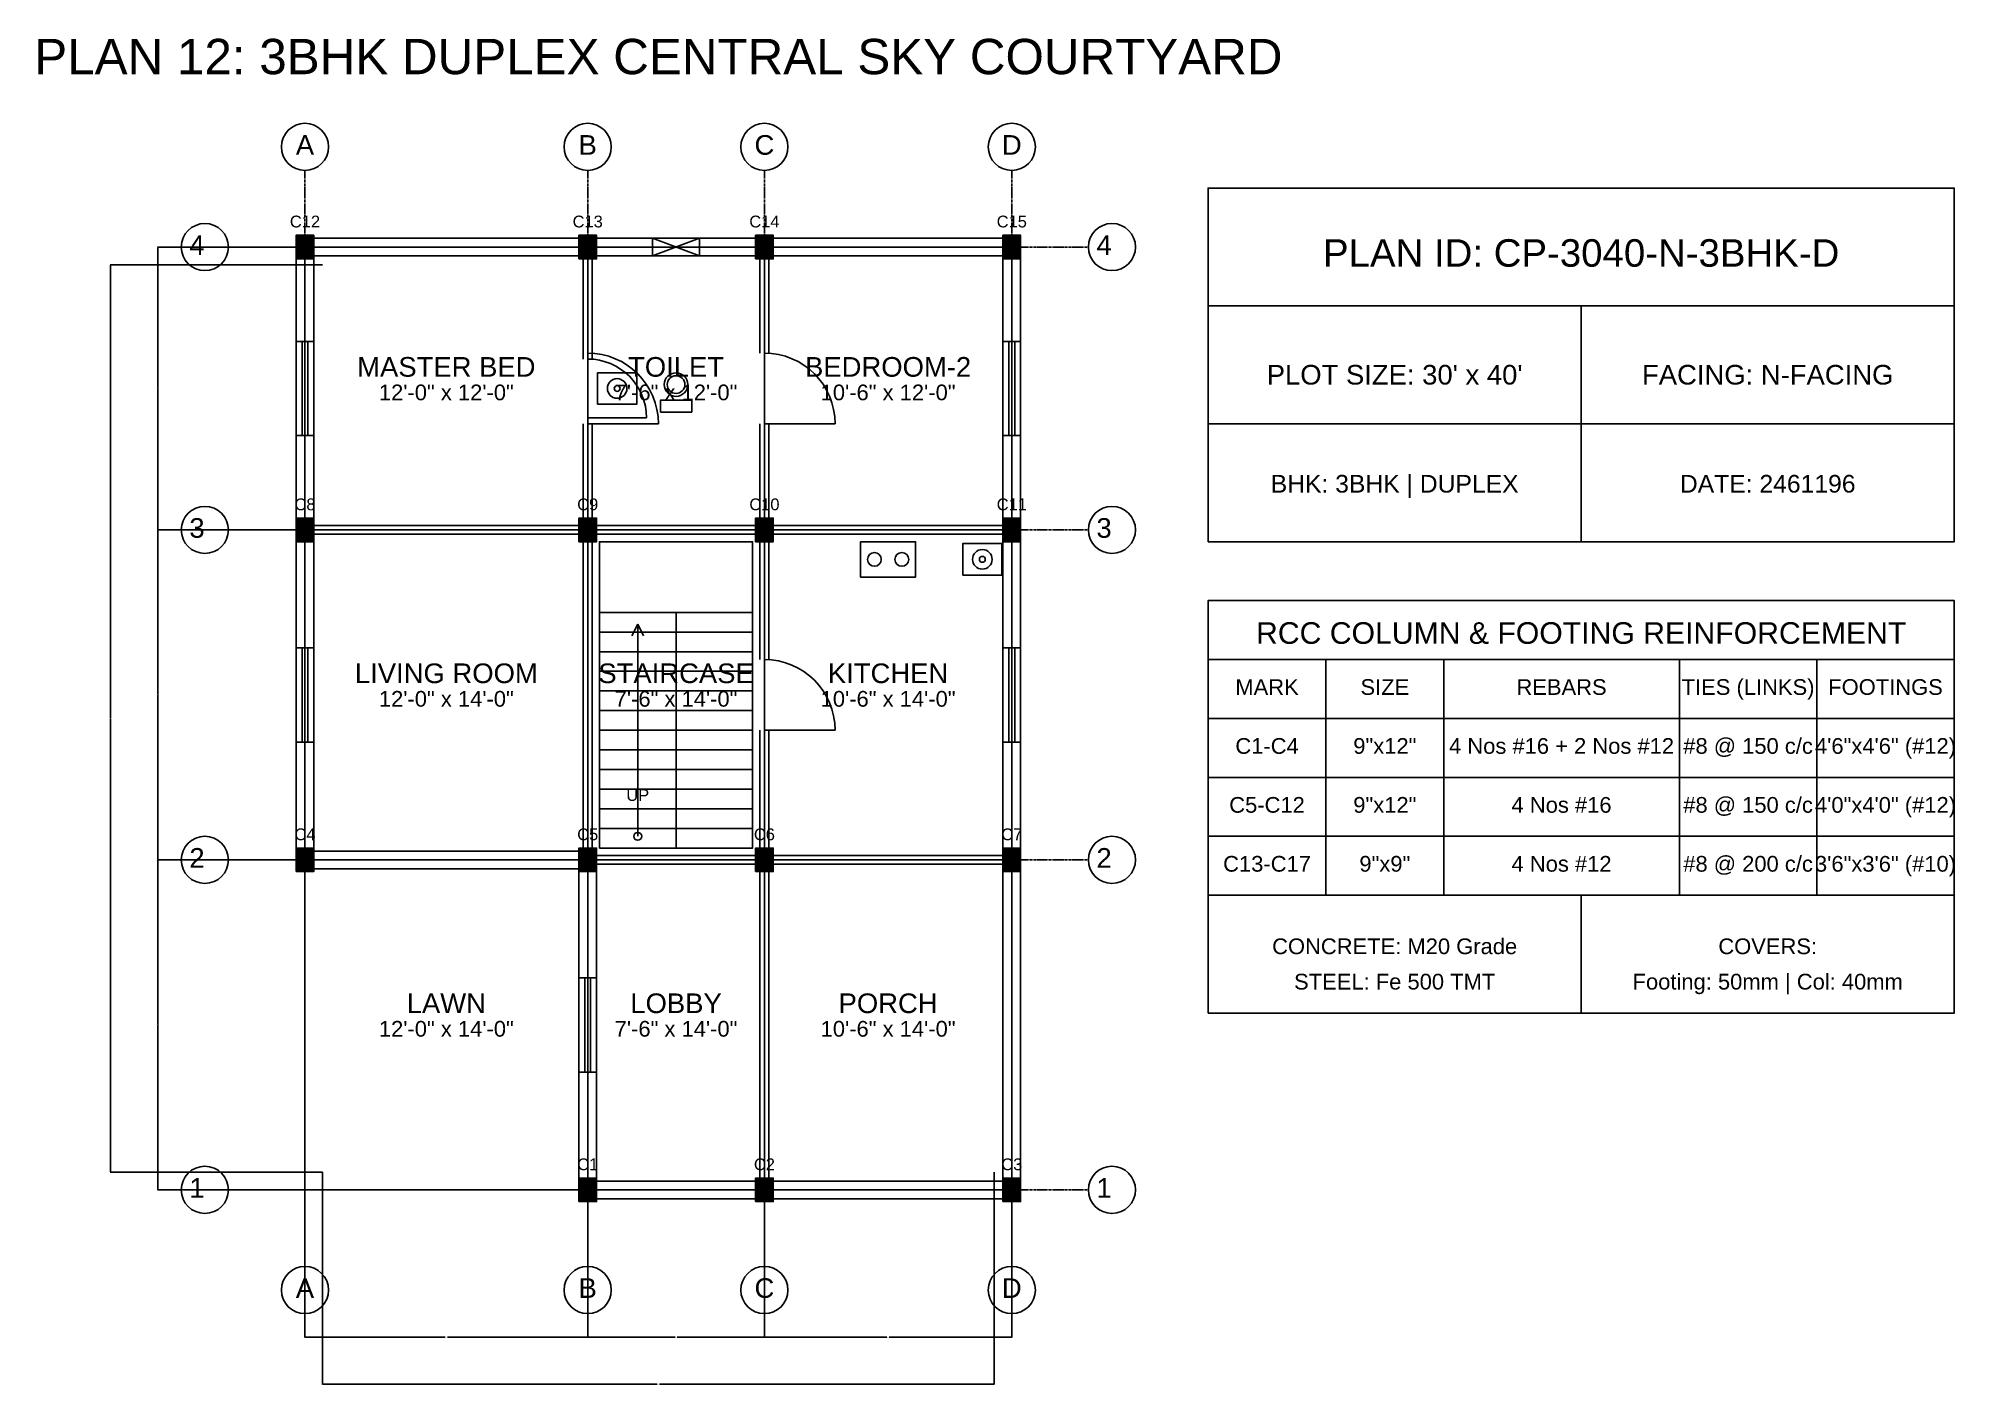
# Model space of a CAD drawing. Header units: inches. Extents: x -134 to 23580, y -99 to 23207.
# Drawn here: x 2364 to 3340, y 2401 to 3086 of the extents above; entities that cross this region are included whole.
import ezdxf
from ezdxf.enums import TextEntityAlignment as Align

# ---------------------------------------------------------------- set-up
doc = ezdxf.new("R2010")
doc.units = ezdxf.units.IN
doc.header["$MEASUREMENT"] = 0
doc.linetypes.add('CENTER', pattern=[2, 1.25, -0.25, 0.25, -0.25])
for name, color, linetype in [('A-COL-HATCH', 251, 'Continuous'), ('A-COLUMN', 1, 'Continuous'), ('A-DIM', 5, 'Continuous'), ('A-DOOR', 30, 'Continuous'), ('A-FIXTURE', 8, 'Continuous'), ('A-STAIR', 6, 'Continuous'), ('A-TEXT', 2, 'Continuous'), ('A-WALL-EXT', 7, 'Continuous'), ('A-WALL-INT', 9, 'Continuous'), ('A-WINDOW', 4, 'Continuous'), ('S-BEAM-FRAMING', 2, 'Continuous'), ('S-BUBBLE', 4, 'Continuous'), ('S-GRID-CENTER', 8, 'CENTER'), ('S-TABLE', 7, 'Continuous'), ('S-TEXT', 3, 'Continuous')]:
    doc.layers.add(name, color=color, linetype=linetype)
doc.styles.get("Standard").update_dxf_attribs({"font": 'arial.ttf'})
doc.dimstyles.get("Standard").update_dxf_attribs({"dimtxt": 0.18, "dimasz": 0.18, "dimexe": 0.18, "dimexo": 0.0625, "dimgap": 0.09, "dimtad": 0, "dimtih": 1, "dimtoh": 1, "dimdec": 4, "dimzin": 0, "dimdsep": 46, "dimtxsty": 'Standard', "dimcen": 0.09, "dimadec": 0, "dimazin": 0, "dimtfac": 1, "dimtdec": 4, "dimtofl": 0, "dimtmove": 0, "dimatfit": 3, "dimfxl": 1, "dimtolj": 1, "dimtzin": 0, "dimarcsym": 0})

msp = doc.modelspace()

# ---------------------------------------------------------------- texts
at = {"layer": 'A-TEXT'}
for s, height, p in [('PLAN 12: 3BHK DUPLEX CENTRAL SKY COURTYARD', 18, (2680, 3068)), ('C12', 6, (2500, 2990)), ('C13', 6, (2644, 2990)), ('C14', 6, (2734, 2990)), ('C15', 6, (2860, 2990)), ('PLAN ID: CP-3040-N-3BHK-D', 14, (3150, 2970)), ('MASTER BED', 10, (2572, 2914)), ('TOILET', 10, (2689, 2914)), ('BEDROOM-2', 10, (2797, 2914)), ("PLOT SIZE: 30' x 40'", 10, (3055, 2910)), ('FACING: N-FACING', 10, (3245, 2910)), ('12\'-0" x 12\'-0"', 8, (2572, 2902)), ('7\'-6" x 12\'-0"', 8, (2689, 2902)), ('10\'-6" x 12\'-0"', 8, (2797, 2902)), ('BHK: 3BHK | DUPLEX', 9, (3055, 2855)), ('DATE: 2461196', 9, (3245, 2855)), ('C8', 6, (2500, 2846)), ('C9', 6, (2644, 2846)), ('C10', 6, (2734, 2846)), ('C11', 6, (2860, 2846)), ('LIVING ROOM', 10, (2572, 2758)), ('STAIRCASE', 10, (2689, 2758)), ('KITCHEN', 10, (2797, 2758)), ('12\'-0" x 14\'-0"', 8, (2572, 2746)), ('7\'-6" x 14\'-0"', 8, (2689, 2746)), ('10\'-6" x 14\'-0"', 8, (2797, 2746)), ('UP', 6, (2669.5, 2698)), ('C4', 6, (2500, 2678)), ('C5', 6, (2644, 2678)), ('C6', 6, (2734, 2678)), ('C7', 6, (2860, 2678)), ('LAWN', 10, (2572, 2590)), ('LOBBY', 10, (2689, 2590)), ('PORCH', 10, (2797, 2590)), ('12\'-0" x 14\'-0"', 8, (2572, 2578)), ('7\'-6" x 14\'-0"', 8, (2689, 2578)), ('10\'-6" x 14\'-0"', 8, (2797, 2578)), ('C1', 6, (2644, 2510)), ('C2', 6, (2734, 2510)), ('C3', 6, (2860, 2510))]:
    msp.add_text(s, height=height, dxfattribs=at).set_placement(p, align=Align.CENTER)
at = {"layer": 'S-TEXT'}
for s, height, p in [('A', 10, (2500, 3027)), ('B', 10, (2644, 3027)), ('C', 10, (2734, 3027)), ('D', 10, (2860, 3027)), ('4', 10, (2445, 2976)), ('4', 10, (2907, 2976)), ('3', 10, (2445, 2832)), ('3', 10, (2907, 2832)), ('RCC COLUMN & FOOTING REINFORCEMENT', 11, (3150, 2778)), ('MARK', 8, (2990, 2752)), ('SIZE', 8, (3050, 2752)), ('REBARS', 8, (3140, 2752)), ('TIES (LINKS)', 8, (3235, 2752)), ('FOOTINGS', 8, (3305, 2752)), ('C1-C4', 8, (2990, 2722)), ('9"x12"', 8, (3050, 2722)), ('4 Nos #16 + 2 Nos #12', 8, (3140, 2722)), ('#8 @ 150 c/c', 8, (3235, 2722)), ('4\'6"x4\'6" (#12)', 8, (3305, 2722)), ('C5-C12', 8, (2990, 2692)), ('9"x12"', 8, (3050, 2692)), ('4 Nos #16', 8, (3140, 2692)), ('#8 @ 150 c/c', 8, (3235, 2692)), ('4\'0"x4\'0" (#12)', 8, (3305, 2692)), ('2', 10, (2445, 2664)), ('2', 10, (2907, 2664)), ('C13-C17', 8, (2990, 2662)), ('9"x9"', 8, (3050, 2662)), ('4 Nos #12', 8, (3140, 2662)), ('#8 @ 200 c/c', 8, (3235, 2662)), ('3\'6"x3\'6" (#10)', 8, (3305, 2662)), ('CONCRETE: M20 Grade', 8, (3055, 2620)), ('COVERS:', 8, (3245, 2620)), ('STEEL: Fe 500 TMT', 8, (3055, 2602)), ('Footing: 50mm | Col: 40mm', 8, (3245, 2602)), ('1', 10, (2445, 2496)), ('1', 10, (2907, 2496)), ('A', 10, (2500, 2445)), ('B', 10, (2644, 2445)), ('C', 10, (2734, 2445)), ('D', 10, (2860, 2445))]:
    msp.add_text(s, height=height, dxfattribs=at).set_placement(p, align=Align.CENTER)

# ---------------------------------------------------------------- blocks, each defined once
blk = doc.blocks.new('*D139')
at = {"layer": 'A-DIM', "color": 0, "lineweight": -2, "transparency": 16777216}
for p, q in [((2500, 2508.94), (2500, 2424.82)), ((2644, 2508.94), (2644, 2424.82)), ((2500.18, 2425), (2571.41, 2425)), ((2643.82, 2425), (2572.59, 2425))]:
    blk.add_line(p, q, dxfattribs=at)
at = {"layer": 'A-DIM', "color": 0, "transparency": 16777216}
for points in [[(2500.18, 2425.03), (2500.18, 2424.97), (2500, 2425)], [(2643.82, 2425.03), (2643.82, 2424.97), (2644, 2425)]]:
    blk.add_solid(points, dxfattribs=at)
at = {"layer": 'Defpoints', "color": 0, "transparency": 16777216}
for p in [(2500, 2509), (2644, 2509), (2644, 2425)]:
    blk.add_point(p, dxfattribs=at)
at = {"layer": 'A-DIM', "color": 0, "transparency": 16777216, "insert": (2572, 2425), "char_height": 0.18, "attachment_point": 5}
blk.add_mtext('\\A1;144.0000', dxfattribs=at)
blk = doc.blocks.new('*D140')
at = {"layer": 'A-DIM', "color": 0, "lineweight": -2, "transparency": 16777216}
for p, q in [((2644, 2508.94), (2644, 2424.82)), ((2734, 2508.94), (2734, 2424.82)), ((2644.18, 2425), (2688.47, 2425)), ((2733.82, 2425), (2689.53, 2425))]:
    blk.add_line(p, q, dxfattribs=at)
at = {"layer": 'A-DIM', "color": 0, "transparency": 16777216}
for points in [[(2644.18, 2425.03), (2644.18, 2424.97), (2644, 2425)], [(2733.82, 2425.03), (2733.82, 2424.97), (2734, 2425)]]:
    blk.add_solid(points, dxfattribs=at)
at = {"layer": 'Defpoints', "color": 0, "transparency": 16777216}
for p in [(2644, 2509), (2734, 2509), (2734, 2425)]:
    blk.add_point(p, dxfattribs=at)
at = {"layer": 'A-DIM', "color": 0, "transparency": 16777216, "insert": (2689, 2425), "char_height": 0.18, "attachment_point": 5}
blk.add_mtext('\\A1;90.0000', dxfattribs=at)
blk = doc.blocks.new('*D141')
at = {"layer": 'A-DIM', "color": 0, "lineweight": -2, "transparency": 16777216}
for p, q in [((2734, 2508.94), (2734, 2424.82)), ((2860, 2508.94), (2860, 2424.82)), ((2734.18, 2425), (2796.41, 2425)), ((2859.82, 2425), (2797.59, 2425))]:
    blk.add_line(p, q, dxfattribs=at)
at = {"layer": 'A-DIM', "color": 0, "transparency": 16777216}
for points in [[(2734.18, 2425.03), (2734.18, 2424.97), (2734, 2425)], [(2859.82, 2425.03), (2859.82, 2424.97), (2860, 2425)]]:
    blk.add_solid(points, dxfattribs=at)
at = {"layer": 'Defpoints', "color": 0, "transparency": 16777216}
for p in [(2734, 2509), (2860, 2509), (2860, 2425)]:
    blk.add_point(p, dxfattribs=at)
at = {"layer": 'A-DIM', "color": 0, "transparency": 16777216, "insert": (2797, 2425), "char_height": 0.18, "attachment_point": 5}
blk.add_mtext('\\A1;126.0000', dxfattribs=at)
blk = doc.blocks.new('*D142')
at = {"layer": 'A-DIM', "color": 0, "lineweight": -2, "transparency": 16777216}
for p, q in [((2509, 2508.94), (2509, 2400.82)), ((2851, 2508.94), (2851, 2400.82)), ((2509.18, 2401), (2679.4, 2401)), ((2850.82, 2401), (2680.6, 2401))]:
    blk.add_line(p, q, dxfattribs=at)
at = {"layer": 'A-DIM', "color": 0, "transparency": 16777216}
for points in [[(2509.18, 2401.03), (2509.18, 2400.97), (2509, 2401)], [(2850.82, 2401.03), (2850.82, 2400.97), (2851, 2401)]]:
    blk.add_solid(points, dxfattribs=at)
at = {"layer": 'Defpoints', "color": 0, "transparency": 16777216}
for p in [(2509, 2509), (2851, 2509), (2851, 2401)]:
    blk.add_point(p, dxfattribs=at)
at = {"layer": 'A-DIM', "color": 0, "transparency": 16777216, "insert": (2680, 2401), "char_height": 0.18, "attachment_point": 5}
blk.add_mtext('\\A1;342.0000', dxfattribs=at)
blk = doc.blocks.new('*D143')
at = {"layer": 'A-DIM', "color": 0, "lineweight": -2, "transparency": 16777216}
for p, q in [((2508.94, 2668), (2424.82, 2668)), ((2425, 2667.82), (2425, 2584.18)), ((2425, 2500.18), (2425, 2583.82)), ((2508.94, 2500), (2424.82, 2500))]:
    blk.add_line(p, q, dxfattribs=at)
at = {"layer": 'A-DIM', "color": 0, "transparency": 16777216}
for points in [[(2424.97, 2667.82), (2425.03, 2667.82), (2425, 2668)], [(2424.97, 2500.18), (2425.03, 2500.18), (2425, 2500)]]:
    blk.add_solid(points, dxfattribs=at)
at = {"layer": 'Defpoints', "color": 0, "transparency": 16777216}
for p in [(2425, 2668), (2509, 2668), (2509, 2500)]:
    blk.add_point(p, dxfattribs=at)
at = {"layer": 'A-DIM', "color": 0, "transparency": 16777216, "insert": (2425, 2584), "char_height": 0.18, "attachment_point": 5}
blk.add_mtext('\\A1;168.0000', dxfattribs=at)
blk = doc.blocks.new('*D144')
at = {"layer": 'A-DIM', "color": 0, "lineweight": -2, "transparency": 16777216}
for p, q in [((2508.94, 2836), (2424.82, 2836)), ((2425, 2835.82), (2425, 2752.18)), ((2425, 2668.18), (2425, 2751.82)), ((2508.94, 2668), (2424.82, 2668))]:
    blk.add_line(p, q, dxfattribs=at)
at = {"layer": 'A-DIM', "color": 0, "transparency": 16777216}
for points in [[(2424.97, 2835.82), (2425.03, 2835.82), (2425, 2836)], [(2424.97, 2668.18), (2425.03, 2668.18), (2425, 2668)]]:
    blk.add_solid(points, dxfattribs=at)
at = {"layer": 'Defpoints', "color": 0, "transparency": 16777216}
for p in [(2425, 2836), (2509, 2836), (2509, 2668)]:
    blk.add_point(p, dxfattribs=at)
at = {"layer": 'A-DIM', "color": 0, "transparency": 16777216, "insert": (2425, 2752), "char_height": 0.18, "attachment_point": 5}
blk.add_mtext('\\A1;168.0000', dxfattribs=at)
blk = doc.blocks.new('*D145')
at = {"layer": 'A-DIM', "color": 0, "lineweight": -2, "transparency": 16777216}
for p, q in [((2508.94, 2980), (2424.82, 2980)), ((2425, 2979.82), (2425, 2908.18)), ((2425, 2836.18), (2425, 2907.82)), ((2508.94, 2836), (2424.82, 2836))]:
    blk.add_line(p, q, dxfattribs=at)
at = {"layer": 'A-DIM', "color": 0, "transparency": 16777216}
for points in [[(2424.97, 2979.82), (2425.03, 2979.82), (2425, 2980)], [(2424.97, 2836.18), (2425.03, 2836.18), (2425, 2836)]]:
    blk.add_solid(points, dxfattribs=at)
at = {"layer": 'Defpoints', "color": 0, "transparency": 16777216}
for p in [(2425, 2980), (2509, 2980), (2509, 2836)]:
    blk.add_point(p, dxfattribs=at)
at = {"layer": 'A-DIM', "color": 0, "transparency": 16777216, "insert": (2425, 2908), "char_height": 0.18, "attachment_point": 5}
blk.add_mtext('\\A1;144.0000', dxfattribs=at)
blk = doc.blocks.new('*D146')
at = {"layer": 'A-DIM', "color": 0, "lineweight": -2, "transparency": 16777216}
for p, q in [((2508.94, 2971), (2400.82, 2971)), ((2401, 2970.82), (2401, 2740.18)), ((2401, 2509.18), (2401, 2739.82)), ((2508.94, 2509), (2400.82, 2509))]:
    blk.add_line(p, q, dxfattribs=at)
at = {"layer": 'A-DIM', "color": 0, "transparency": 16777216}
for points in [[(2400.97, 2970.82), (2401.03, 2970.82), (2401, 2971)], [(2400.97, 2509.18), (2401.03, 2509.18), (2401, 2509)]]:
    blk.add_solid(points, dxfattribs=at)
at = {"layer": 'Defpoints', "color": 0, "transparency": 16777216}
for p in [(2401, 2971), (2509, 2971), (2509, 2509)]:
    blk.add_point(p, dxfattribs=at)
at = {"layer": 'A-DIM', "color": 0, "transparency": 16777216, "insert": (2401, 2740), "char_height": 0.18, "attachment_point": 5}
blk.add_mtext('\\A1;462.0000', dxfattribs=at)

# ---------------------------------------------------------------- dimensions: what is measured, and where the dimension line sits
at = {"layer": 'A-DIM'}
for base, p1, p2, picture, middle in [((2425, 2980), (2509, 2836), (2509, 2980), '*D145', (2425, 2908)), ((2401, 2971), (2509, 2509), (2509, 2971), '*D146', (2401, 2740)), ((2425, 2836), (2509, 2668), (2509, 2836), '*D144', (2425, 2752)), ((2425, 2668), (2509, 2500), (2509, 2668), '*D143', (2425, 2584))]:
    dim = msp.add_linear_dim(base=base, p1=p1, p2=p2, angle=90, dimstyle='Standard', dxfattribs=at)
    dim.commit()
    dim.dimension.update_dxf_attribs({"geometry": picture, "text_midpoint": middle})
for base, p1, p2, picture, middle in [((2644, 2425), (2500, 2509), (2644, 2509), '*D139', (2572, 2425)), ((2851, 2401), (2509, 2509), (2851, 2509), '*D142', (2680, 2401)), ((2734, 2425), (2644, 2509), (2734, 2509), '*D140', (2689, 2425)), ((2860, 2425), (2734, 2509), (2860, 2509), '*D141', (2797, 2425))]:
    dim = msp.add_linear_dim(base=base, p1=p1, p2=p2, dimstyle='Standard', dxfattribs=at)
    dim.commit()
    dim.dimension.update_dxf_attribs({"geometry": picture, "text_midpoint": middle})

# ---------------------------------------------------------------- linework, layer by layer
at = {"layer": 'A-COL-HATCH'}
for points in [[(2495.5, 2974), (2504.5, 2974), (2495.5, 2986), (2504.5, 2986)], [(2639.5, 2974), (2648.5, 2974), (2639.5, 2986), (2648.5, 2986)], [(2729.5, 2974), (2738.5, 2974), (2729.5, 2986), (2738.5, 2986)], [(2855.5, 2974), (2864.5, 2974), (2855.5, 2986), (2864.5, 2986)], [(2495.5, 2830), (2504.5, 2830), (2495.5, 2842), (2504.5, 2842)], [(2639.5, 2830), (2648.5, 2830), (2639.5, 2842), (2648.5, 2842)], [(2729.5, 2830), (2738.5, 2830), (2729.5, 2842), (2738.5, 2842)], [(2855.5, 2830), (2864.5, 2830), (2855.5, 2842), (2864.5, 2842)], [(2495.5, 2662), (2504.5, 2662), (2495.5, 2674), (2504.5, 2674)], [(2639.5, 2662), (2648.5, 2662), (2639.5, 2674), (2648.5, 2674)], [(2729.5, 2662), (2738.5, 2662), (2729.5, 2674), (2738.5, 2674)], [(2855.5, 2662), (2864.5, 2662), (2855.5, 2674), (2864.5, 2674)], [(2639.5, 2494), (2648.5, 2494), (2639.5, 2506), (2648.5, 2506)], [(2729.5, 2494), (2738.5, 2494), (2729.5, 2506), (2738.5, 2506)], [(2855.5, 2494), (2864.5, 2494), (2855.5, 2506), (2864.5, 2506)]]:
    msp.add_solid(points, dxfattribs=at)
at = {"layer": 'A-COLUMN'}
for points in [[(2495.5, 2974), (2504.5, 2974), (2504.5, 2986), (2495.5, 2986)], [(2639.5, 2974), (2648.5, 2974), (2648.5, 2986), (2639.5, 2986)], [(2729.5, 2974), (2738.5, 2974), (2738.5, 2986), (2729.5, 2986)], [(2855.5, 2974), (2864.5, 2974), (2864.5, 2986), (2855.5, 2986)], [(2495.5, 2830), (2504.5, 2830), (2504.5, 2842), (2495.5, 2842)], [(2639.5, 2830), (2648.5, 2830), (2648.5, 2842), (2639.5, 2842)], [(2729.5, 2830), (2738.5, 2830), (2738.5, 2842), (2729.5, 2842)], [(2855.5, 2830), (2864.5, 2830), (2864.5, 2842), (2855.5, 2842)], [(2495.5, 2662), (2504.5, 2662), (2504.5, 2674), (2495.5, 2674)], [(2639.5, 2662), (2648.5, 2662), (2648.5, 2674), (2639.5, 2674)], [(2729.5, 2662), (2738.5, 2662), (2738.5, 2674), (2729.5, 2674)], [(2855.5, 2662), (2864.5, 2662), (2864.5, 2674), (2855.5, 2674)], [(2639.5, 2494), (2648.5, 2494), (2648.5, 2506), (2639.5, 2506)], [(2729.5, 2494), (2738.5, 2494), (2738.5, 2506), (2729.5, 2506)], [(2855.5, 2494), (2864.5, 2494), (2864.5, 2506), (2855.5, 2506)]]:
    msp.add_lwpolyline(points, close=True, dxfattribs=at)
at = {"layer": 'A-DOOR'}
for p, q in [((2644, 2893), (2674, 2893)), ((2644, 2890), (2680, 2890)), ((2734, 2890), (2770, 2890)), ((2734, 2734), (2770, 2734))]:
    msp.add_line(p, q, dxfattribs=at)
for centre, radius in [((2644, 2890), 36), ((2644, 2893), 30), ((2734, 2890), 36), ((2734, 2734), 36)]:
    msp.add_arc(centre, radius, 0, 90, dxfattribs=at)
at = {"layer": 'A-FIXTURE'}
for points in [[(2649, 2900), (2669, 2900), (2669, 2916), (2649, 2916)], [(2681, 2896), (2697, 2896), (2697, 2902), (2681, 2902)], [(2783, 2812), (2811, 2812), (2811, 2830), (2783, 2830)], [(2835, 2813), (2855, 2813), (2855, 2829), (2835, 2829)]]:
    msp.add_lwpolyline(points, close=True, dxfattribs=at)
for centre, radius in [((2659, 2908), 5), ((2659, 2908), 1.5), ((2689, 2910), 6), ((2689, 2910), 4.5), ((2790, 2821), 3.5), ((2804, 2821), 3.5), ((2845, 2821), 5), ((2845, 2821), 1.5)]:
    msp.add_circle(centre, radius, dxfattribs=at)
at = {"layer": 'A-STAIR'}
for p, q in [((2650, 2794), (2728, 2794)), ((2689, 2674), (2689, 2794)), ((2650, 2784), (2689, 2784)), ((2669.5, 2788), (2666.5, 2782)), ((2669.5, 2680), (2669.5, 2788)), ((2669.5, 2788), (2672.5, 2782)), ((2689, 2784), (2728, 2784)), ((2650, 2774), (2689, 2774)), ((2689, 2774), (2728, 2774)), ((2650, 2764), (2689, 2764)), ((2689, 2764), (2728, 2764)), ((2650, 2754), (2689, 2754)), ((2689, 2754), (2728, 2754)), ((2650, 2744), (2689, 2744)), ((2689, 2744), (2728, 2744)), ((2650, 2734), (2689, 2734)), ((2689, 2734), (2728, 2734)), ((2650, 2724), (2689, 2724)), ((2689, 2724), (2728, 2724)), ((2650, 2714), (2689, 2714)), ((2689, 2714), (2728, 2714)), ((2650, 2704), (2689, 2704)), ((2689, 2704), (2728, 2704)), ((2650, 2694), (2689, 2694)), ((2689, 2694), (2728, 2694)), ((2650, 2684), (2689, 2684)), ((2689, 2684), (2728, 2684))]:
    msp.add_line(p, q, dxfattribs=at)
msp.add_lwpolyline([(2650, 2674), (2728, 2674), (2728, 2830), (2650, 2830)], close=True, dxfattribs=at)
msp.add_circle((2669.5, 2680), 2, dxfattribs=at)
at = {"layer": 'A-WALL-EXT'}
for p, q in [((2495.5, 2932), (2495.5, 2980)), ((2500, 2984.5), (2644, 2984.5)), ((2504.5, 2932), (2504.5, 2980)), ((2644, 2984.5), (2677, 2984.5)), ((2701, 2984.5), (2734, 2984.5)), ((2734, 2984.5), (2860, 2984.5)), ((2855.5, 2932), (2855.5, 2980)), ((2864.5, 2932), (2864.5, 2980)), ((2500, 2975.5), (2644, 2975.5)), ((2644, 2975.5), (2677, 2975.5)), ((2701, 2975.5), (2734, 2975.5)), ((2734, 2975.5), (2860, 2975.5)), ((2960, 2950), (3340, 2950)), ((3150, 2830), (3150, 2950)), ((2960, 2890), (3340, 2890)), ((2495.5, 2836), (2495.5, 2884)), ((2504.5, 2836), (2504.5, 2884)), ((2855.5, 2836), (2855.5, 2884)), ((2864.5, 2836), (2864.5, 2884)), ((2495.5, 2776), (2495.5, 2836)), ((2504.5, 2776), (2504.5, 2836)), ((2855.5, 2776), (2855.5, 2836)), ((2864.5, 2776), (2864.5, 2836)), ((2495.5, 2668), (2495.5, 2728)), ((2504.5, 2668), (2504.5, 2728)), ((2855.5, 2668), (2855.5, 2728)), ((2864.5, 2668), (2864.5, 2728)), ((2500, 2672.5), (2644, 2672.5)), ((2639.5, 2608), (2639.5, 2668)), ((2648.5, 2608), (2648.5, 2668)), ((2855.5, 2500), (2855.5, 2668)), ((2864.5, 2500), (2864.5, 2668)), ((2500, 2663.5), (2644, 2663.5)), ((2639.5, 2500), (2639.5, 2560)), ((2648.5, 2500), (2648.5, 2560)), ((2644, 2504.5), (2734, 2504.5)), ((2734, 2504.5), (2860, 2504.5)), ((2644, 2495.5), (2734, 2495.5)), ((2734, 2495.5), (2860, 2495.5))]:
    msp.add_line(p, q, dxfattribs=at)
msp.add_lwpolyline([(2960, 2830), (3340, 2830), (3340, 3010), (2960, 3010)], close=True, dxfattribs=at)
at = {"layer": 'A-WALL-INT'}
for p, q in [((2641.75, 2923), (2641.75, 2980)), ((2646.25, 2923), (2646.25, 2980)), ((2731.75, 2926), (2731.75, 2980)), ((2736.25, 2926), (2736.25, 2980)), ((2641.75, 2836), (2641.75, 2890)), ((2646.25, 2836), (2646.25, 2890)), ((2731.75, 2836), (2731.75, 2890)), ((2736.25, 2836), (2736.25, 2890)), ((2500, 2838.25), (2644, 2838.25)), ((2500, 2833.75), (2644, 2833.75)), ((2641.75, 2668), (2641.75, 2836)), ((2644, 2838.25), (2734, 2838.25)), ((2644, 2833.75), (2734, 2833.75)), ((2646.25, 2668), (2646.25, 2836)), ((2731.75, 2770), (2731.75, 2836)), ((2734, 2838.25), (2860, 2838.25)), ((2734, 2833.75), (2860, 2833.75)), ((2736.25, 2770), (2736.25, 2836)), ((2731.75, 2668), (2731.75, 2734)), ((2736.25, 2668), (2736.25, 2734)), ((2644, 2670.25), (2734, 2670.25)), ((2644, 2665.75), (2734, 2665.75)), ((2731.75, 2500), (2731.75, 2668)), ((2734, 2670.25), (2860, 2670.25)), ((2734, 2665.75), (2860, 2665.75)), ((2736.25, 2500), (2736.25, 2668))]:
    msp.add_line(p, q, dxfattribs=at)
at = {"layer": 'A-WINDOW'}
for p, q in [((2677, 2975.5), (2701, 2984.5)), ((2677, 2984.5), (2701, 2975.5)), ((2498.5, 2884), (2498.5, 2932)), ((2501.5, 2884), (2501.5, 2932)), ((2858.5, 2884), (2858.5, 2932)), ((2861.5, 2884), (2861.5, 2932)), ((2498.5, 2728), (2498.5, 2776)), ((2501.5, 2728), (2501.5, 2776)), ((2858.5, 2728), (2858.5, 2776)), ((2861.5, 2728), (2861.5, 2776)), ((2642.5, 2560), (2642.5, 2608)), ((2645.5, 2560), (2645.5, 2608))]:
    msp.add_line(p, q, dxfattribs=at)
for points in [[(2677, 2975.5), (2701, 2975.5), (2701, 2984.5), (2677, 2984.5)], [(2495.5, 2884), (2504.5, 2884), (2504.5, 2932), (2495.5, 2932)], [(2855.5, 2884), (2864.5, 2884), (2864.5, 2932), (2855.5, 2932)], [(2495.5, 2728), (2504.5, 2728), (2504.5, 2776), (2495.5, 2776)], [(2855.5, 2728), (2864.5, 2728), (2864.5, 2776), (2855.5, 2776)], [(2639.5, 2560), (2648.5, 2560), (2648.5, 2608), (2639.5, 2608)]]:
    msp.add_lwpolyline(points, close=True, dxfattribs=at)
at = {"layer": 'S-BEAM-FRAMING'}
for p, q in [((2500, 2500), (2500, 2980)), ((2500, 2980), (2860, 2980)), ((2644, 2500), (2644, 2980)), ((2734, 2500), (2734, 2980)), ((2860, 2500), (2860, 2980)), ((2500, 2836), (2860, 2836)), ((2500, 2668), (2860, 2668)), ((2500, 2500), (2860, 2500))]:
    msp.add_line(p, q, dxfattribs=at)
at = {"layer": 'S-BUBBLE'}
for centre in [(2500, 3031), (2644, 3031), (2734, 3031), (2860, 3031), (2449, 2980), (2911, 2980), (2449, 2836), (2911, 2836), (2449, 2668), (2911, 2668), (2449, 2500), (2911, 2500), (2500, 2449), (2644, 2449), (2734, 2449), (2860, 2449)]:
    msp.add_circle(centre, 12, dxfattribs=at)
at = {"layer": 'S-GRID-CENTER'}
for p, q in [((2500, 2461), (2500, 3019)), ((2644, 2461), (2644, 3019)), ((2734, 2461), (2734, 3019)), ((2860, 2461), (2860, 3019)), ((2461, 2980), (2899, 2980)), ((2461, 2836), (2899, 2836)), ((2461, 2668), (2899, 2668)), ((2461, 2500), (2899, 2500))]:
    msp.add_line(p, q, dxfattribs=at)
at = {"layer": 'S-TABLE'}
for points in [[(2960, 2770), (3340, 2770), (3340, 2800), (2960, 2800)], [(2960, 2740), (3020, 2740), (3020, 2770), (2960, 2770)], [(3020, 2740), (3080, 2740), (3080, 2770), (3020, 2770)], [(3080, 2740), (3200, 2740), (3200, 2770), (3080, 2770)], [(3200, 2740), (3270, 2740), (3270, 2770), (3200, 2770)], [(3270, 2740), (3340, 2740), (3340, 2770), (3270, 2770)], [(2960, 2710), (3020, 2710), (3020, 2740), (2960, 2740)], [(3020, 2710), (3080, 2710), (3080, 2740), (3020, 2740)], [(3080, 2710), (3200, 2710), (3200, 2740), (3080, 2740)], [(3200, 2710), (3270, 2710), (3270, 2740), (3200, 2740)], [(3270, 2710), (3340, 2710), (3340, 2740), (3270, 2740)], [(2960, 2680), (3020, 2680), (3020, 2710), (2960, 2710)], [(3020, 2680), (3080, 2680), (3080, 2710), (3020, 2710)], [(3080, 2680), (3200, 2680), (3200, 2710), (3080, 2710)], [(3200, 2680), (3270, 2680), (3270, 2710), (3200, 2710)], [(3270, 2680), (3340, 2680), (3340, 2710), (3270, 2710)], [(2960, 2650), (3020, 2650), (3020, 2680), (2960, 2680)], [(3020, 2650), (3080, 2650), (3080, 2680), (3020, 2680)], [(3080, 2650), (3200, 2650), (3200, 2680), (3080, 2680)], [(3200, 2650), (3270, 2650), (3270, 2680), (3200, 2680)], [(3270, 2650), (3340, 2650), (3340, 2680), (3270, 2680)], [(2960, 2590), (3150, 2590), (3150, 2650), (2960, 2650)], [(3150, 2590), (3340, 2590), (3340, 2650), (3150, 2650)]]:
    msp.add_lwpolyline(points, close=True, dxfattribs=at)

msp.set_redraw_order([(e.dxf.handle, doc.entitydb.next_handle()) for e in msp.query("TEXT MTEXT ATTDEF DIMENSION ARC_DIMENSION")])  # texts and dimensions are drawn at this point

doc.saveas('drawing.dxf')
